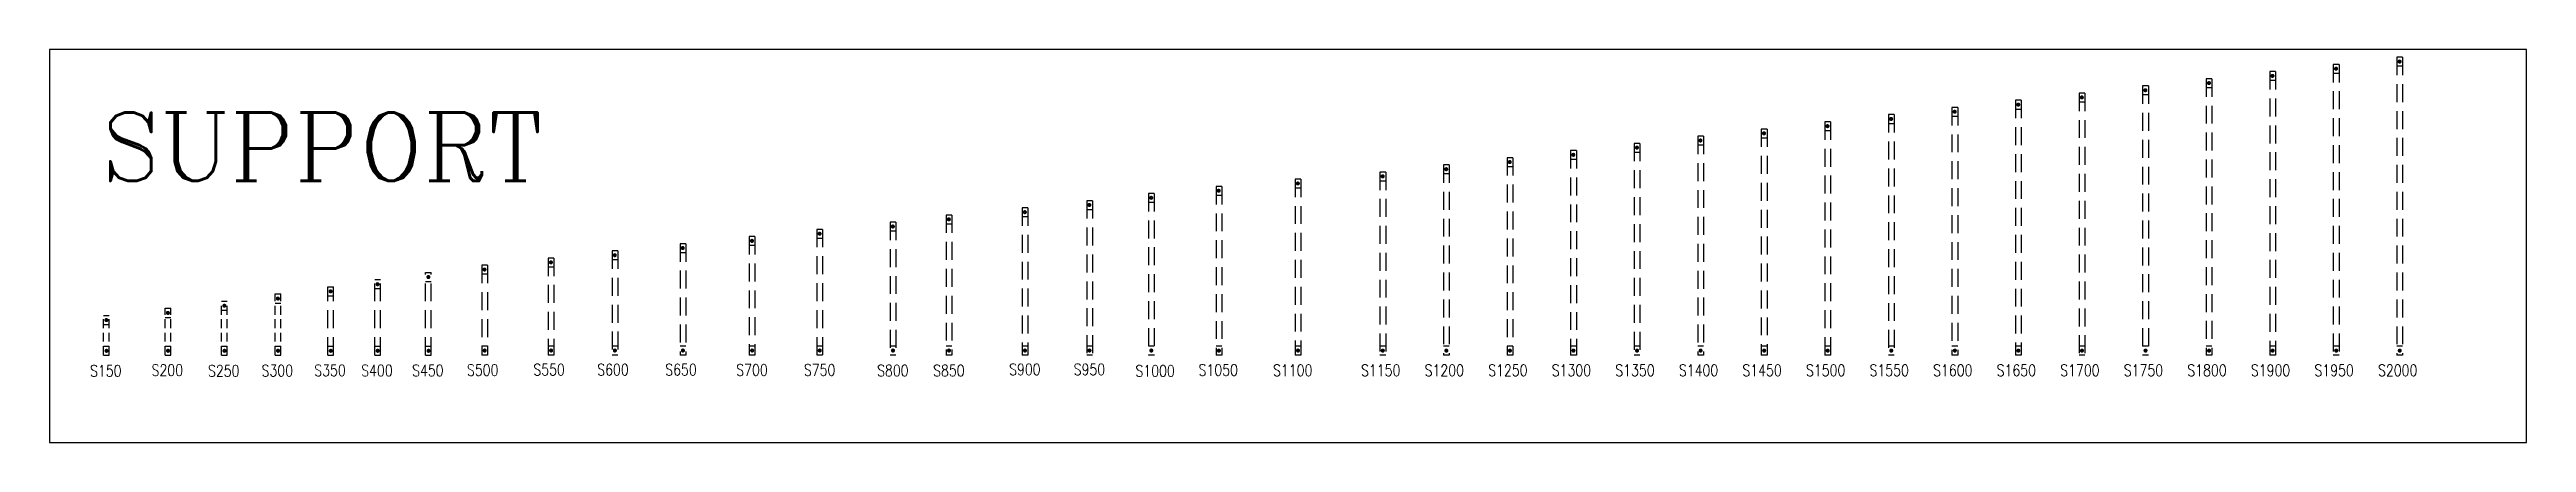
# Model space of a CAD drawing. Extents: x 462150 to 593348, y 35809 to 85242.
# Drawn here: x 543464 to 560746, y 66226 to 68963 of the extents above; entities that cross this region are included whole.
import ezdxf

# ---------------------------------------------------------------- set-up
doc = ezdxf.new("R2010")
doc.units = 0
doc.header["$LTSCALE"] = 500
doc.header["$MEASUREMENT"] = 0
doc.linetypes.add('HIDDEN', pattern=[0.375, 0.25, -0.125])
doc.linetypes.add('HIDDEN2', pattern=[4.7625, 3.175, -1.5875])
for name, color, linetype in [('AC-SUPPORT', 124, 'Continuous'), ('AC-TEXT', 7, 'Continuous'), ('PL-W-TEXT', 7, 'Continuous')]:
    doc.layers.add(name, color=color, linetype=linetype)
doc.styles.add('FF-LOOP', font='romanc.shx', dxfattribs={"height": 2})
doc.styles.add('ROMANS', font='romans.shx', dxfattribs={"width": 0.8, "height": 100})

msp = doc.modelspace()

# ---------------------------------------------------------------- texts
at = {"layer": 'AC-TEXT', "style": 'ROMANS', "width": 0.8}
for s, p in [('S150', (543747, 66684.6, 0)), ('S200', (544176.1, 66689.2, 0)), ('S250', (544569.9, 66684.7, 0)), ('S300', (544943.6, 66685.8, 0)), ('S350', (545311.4, 66687.4, 0)), ('S400', (545638.9, 66687, 0)), ('S450', (545993.8, 66687, 0)), ('S500', (546376.6, 66689.6, 0)), ('S550', (546840, 66692.8, 0)), ('S600', (547285.5, 66692.8, 0)), ('S650', (547760, 66692.8, 0)), ('S700', (548255.6, 66690.5, 0)), ('S750', (548727.3, 66690.5, 0)), ('S800', (549238.3, 66686.7, 0)), ('S850', (549629.1, 66686.7, 0)), ('S900', (550159.3, 66694.2, 0)), ('S950', (550609.8, 66694.2, 0)), ('S1000', (551040.8, 66684.3, 0)), ('S1050', (551481.4, 66689.9)), ('S1100', (552000.9, 66688, 0)), ('S1150', (552615.1, 66688, 0)), ('S1200', (553058.6, 66688, 0)), ('S1250', (553502, 66688, 0)), ('S1300', (553945.5, 66688, 0)), ('S1350', (554389, 66688, 0)), ('S1400', (554832.4, 66688, 0)), ('S1450', (555275.9, 66688, 0)), ('S1500', (555719.3, 66688, 0)), ('S1550', (556162.8, 66688, 0)), ('S1600', (556606.3, 66688, 0)), ('S1650', (557049.7, 66688, 0)), ('S1700', (557493.2, 66688, 0)), ('S1750', (557936.6, 66688, 0)), ('S1800', (558380.1, 66688, 0)), ('S1900', (558823.6, 66688, 0)), ('S1950', (559267, 66688, 0)), ('S2000', (559710.5, 66688, 0))]:
    msp.add_text(s, height=80, dxfattribs=at).set_placement(p)
at = {"layer": 'PL-W-TEXT', "style": 'FF-LOOP'}
msp.add_text('SUPPORT', height=476.28, dxfattribs=at).set_placement((543827.3, 68047.3, 0))

# ---------------------------------------------------------------- blocks, each defined once
blk = doc.blocks.new('S200')
at = {"linetype": 'HIDDEN', "ltscale": 0.5}
for p, q in [((-40, 263), (0, 263)), ((-40, -63), (-40, 263)), ((-40, 200), (0, 200)), ((0, -63), (0, 263)), ((-40, 0), (0, 0)), ((-40, -63), (0, -63))]:
    blk.add_line(p, q, dxfattribs=at)
at = {"linetype": 'HIDDEN', "ltscale": 0.5, "const_width": 14.6}
for points in [[(-20, 224, 1), (-20, 238, 1)], [(-19, -26, -1), (-19, -40, -1)]]:
    blk.add_lwpolyline(points, format="xyb", close=True, dxfattribs=at)
blk = doc.blocks.new('S500')
at = {"layer": 'AC-SUPPORT', "linetype": 'HIDDEN2'}
for p, q in [((0, 563), (-40, 563)), ((0, 500), (-40, 500)), ((0, 0), (-40, 0)), ((0, -63), (-40, -63))]:
    blk.add_line(p, q, dxfattribs=at)
at = {"layer": 'AC-SUPPORT', "linetype": 'HIDDEN'}
for p, q in [((-40, 563), (-40, -63)), ((0, 563), (0, -63))]:
    blk.add_line(p, q, dxfattribs=at)
at = {"layer": 'AC-SUPPORT', "linetype": 'HIDDEN2', "const_width": 14.6}
for points in [[(-21, 526, -1), (-21, 540, -1)], [(-20, -24, 1), (-20, -38, 1)]]:
    blk.add_lwpolyline(points, format="xyb", close=True, dxfattribs=at)
blk = doc.blocks.new('S150')
at = {"linetype": 'HIDDEN', "ltscale": 0.5}
for p, q in [((-40, 213), (0, 213)), ((-40, -63), (-40, 213)), ((0, -63), (0, 213)), ((-40, 150), (0, 150)), ((-40, 0), (0, 0)), ((-40, -63), (0, -63))]:
    blk.add_line(p, q, dxfattribs=at)
at = {"linetype": 'HIDDEN', "ltscale": 0.5, "const_width": 14.6}
for points in [[(-20, 174, 1), (-20, 188, 1)], [(-19, -26, -1), (-19, -40, -1)]]:
    blk.add_lwpolyline(points, format="xyb", close=True, dxfattribs=at)
blk = doc.blocks.new('S250')
at = {"linetype": 'HIDDEN', "ltscale": 0.5}
for p, q in [((-40, 313), (0, 313)), ((-40, -63), (-40, 313)), ((-40, 250), (0, 250)), ((0, -63), (0, 313)), ((-40, 0), (0, 0)), ((-40, -63), (0, -63))]:
    blk.add_line(p, q, dxfattribs=at)
at = {"linetype": 'HIDDEN', "ltscale": 0.5, "const_width": 14.6}
for points in [[(-20, 274, 1), (-20, 288, 1)], [(-19, -26, -1), (-19, -40, -1)]]:
    blk.add_lwpolyline(points, format="xyb", close=True, dxfattribs=at)
blk = doc.blocks.new('S300')
at = {"linetype": 'HIDDEN', "ltscale": 0.5}
for p, q in [((-40, 363), (0, 363)), ((-40, -63), (-40, 363)), ((0, -63), (0, 363)), ((-40, 300), (0, 300)), ((-40, 0), (0, 0)), ((-40, -63), (0, -63))]:
    blk.add_line(p, q, dxfattribs=at)
at = {"linetype": 'HIDDEN', "ltscale": 0.5, "const_width": 14.6}
for points in [[(-20, 324, 1), (-20, 338, 1)], [(-19, -26, -1), (-19, -40, -1)]]:
    blk.add_lwpolyline(points, format="xyb", close=True, dxfattribs=at)
blk = doc.blocks.new('S350')
at = {"layer": 'AC-SUPPORT', "linetype": 'HIDDEN2'}
for p, q in [((-40, 413), (0, 413)), ((-40, 350), (0, 350)), ((-40, 0), (0, 0)), ((-40, -63), (0, -63))]:
    blk.add_line(p, q, dxfattribs=at)
at = {"layer": 'AC-SUPPORT', "linetype": 'HIDDEN'}
for p, q in [((-40, -63), (-40, 413)), ((0, -63), (0, 413))]:
    blk.add_line(p, q, dxfattribs=at)
at = {"layer": 'AC-SUPPORT', "linetype": 'HIDDEN2', "const_width": 14.6}
for points in [[(-20, 374, 1), (-20, 388, 1)], [(-19, -26, -1), (-19, -40, -1)]]:
    blk.add_lwpolyline(points, format="xyb", close=True, dxfattribs=at)
blk = doc.blocks.new('S400')
at = {"layer": 'AC-SUPPORT', "linetype": 'HIDDEN2'}
for p, q in [((-40, 463), (0, 463)), ((-40, 400), (0, 400)), ((-40, 0), (0, 0)), ((-40, -63), (0, -63))]:
    blk.add_line(p, q, dxfattribs=at)
at = {"layer": 'AC-SUPPORT', "linetype": 'HIDDEN'}
for p, q in [((-40, -63), (-40, 463)), ((0, -63), (0, 463))]:
    blk.add_line(p, q, dxfattribs=at)
at = {"layer": 'AC-SUPPORT', "linetype": 'HIDDEN2', "const_width": 14.6}
for points in [[(-20, 424, 1), (-20, 438, 1)], [(-19, -26, -1), (-19, -40, -1)]]:
    blk.add_lwpolyline(points, format="xyb", close=True, dxfattribs=at)
blk = doc.blocks.new('S450')
at = {"layer": 'AC-SUPPORT', "linetype": 'HIDDEN2'}
for p, q in [((-40, 513), (0, 513)), ((-40, 450), (0, 450)), ((-40, 0), (0, 0)), ((-40, -63), (0, -63))]:
    blk.add_line(p, q, dxfattribs=at)
at = {"layer": 'AC-SUPPORT', "linetype": 'HIDDEN'}
for p, q in [((-40, -63), (-40, 513)), ((0, -63), (0, 513))]:
    blk.add_line(p, q, dxfattribs=at)
at = {"layer": 'AC-SUPPORT', "linetype": 'HIDDEN2', "const_width": 14.6}
for points in [[(-20, 474, 1), (-20, 488, 1)], [(-19, -26, -1), (-19, -40, -1)]]:
    blk.add_lwpolyline(points, format="xyb", close=True, dxfattribs=at)
blk = doc.blocks.new('S550')
at = {"layer": 'AC-SUPPORT', "linetype": 'HIDDEN2'}
for p, q in [((0, 613), (-40, 613)), ((0, 550), (-40, 550)), ((0, 0), (-40, 0)), ((0, -63), (-40, -63))]:
    blk.add_line(p, q, dxfattribs=at)
at = {"layer": 'AC-SUPPORT', "linetype": 'HIDDEN'}
for p, q in [((-40, 613), (-40, -63)), ((0, 613), (0, -63))]:
    blk.add_line(p, q, dxfattribs=at)
at = {"layer": 'AC-SUPPORT', "linetype": 'HIDDEN2', "const_width": 14.6}
for points in [[(-21, 576, -1), (-21, 590, -1)], [(-20, -24, 1), (-20, -38, 1)]]:
    blk.add_lwpolyline(points, format="xyb", close=True, dxfattribs=at)
blk = doc.blocks.new('S600')
at = {"layer": 'AC-SUPPORT', "linetype": 'HIDDEN2'}
for p, q in [((0, 663), (-40, 663)), ((0, 600), (-40, 600)), ((0, 0), (-40, 0)), ((0, -63), (-40, -63))]:
    blk.add_line(p, q, dxfattribs=at)
at = {"layer": 'AC-SUPPORT', "linetype": 'HIDDEN'}
for p, q in [((-40, 663), (-40, -63)), ((0, 663), (0, -63))]:
    blk.add_line(p, q, dxfattribs=at)
at = {"layer": 'AC-SUPPORT', "linetype": 'HIDDEN2', "const_width": 14.6}
for points in [[(-21, 626, -1), (-21, 640, -1)], [(-20, -24, 1), (-20, -38, 1)]]:
    blk.add_lwpolyline(points, format="xyb", close=True, dxfattribs=at)
blk = doc.blocks.new('S650')
at = {"layer": 'AC-SUPPORT', "linetype": 'HIDDEN2'}
for p, q in [((0, 713), (-40, 713)), ((0, 650), (-40, 650)), ((0, 0), (-40, 0)), ((0, -63), (-40, -63))]:
    blk.add_line(p, q, dxfattribs=at)
at = {"layer": 'AC-SUPPORT', "linetype": 'HIDDEN'}
for p, q in [((-40, 713), (-40, -63)), ((0, 713), (0, -63))]:
    blk.add_line(p, q, dxfattribs=at)
at = {"layer": 'AC-SUPPORT', "linetype": 'HIDDEN2', "const_width": 14.6}
for points in [[(-21, 676, -1), (-21, 690, -1)], [(-20, -24, 1), (-20, -38, 1)]]:
    blk.add_lwpolyline(points, format="xyb", close=True, dxfattribs=at)
blk = doc.blocks.new('S700')
at = {"layer": 'AC-SUPPORT', "linetype": 'HIDDEN2'}
for p, q in [((0, 763), (-40, 763)), ((0, 700), (-40, 700)), ((0, 0), (-40, 0)), ((0, -63), (-40, -63))]:
    blk.add_line(p, q, dxfattribs=at)
at = {"layer": 'AC-SUPPORT', "linetype": 'HIDDEN'}
for p, q in [((-40, 763), (-40, -63)), ((0, 763), (0, -63))]:
    blk.add_line(p, q, dxfattribs=at)
at = {"layer": 'AC-SUPPORT', "linetype": 'HIDDEN2', "const_width": 14.6}
for points in [[(-21, 726, -1), (-21, 740, -1)], [(-20, -24, 1), (-20, -38, 1)]]:
    blk.add_lwpolyline(points, format="xyb", close=True, dxfattribs=at)
blk = doc.blocks.new('S750')
at = {"layer": 'AC-SUPPORT', "linetype": 'HIDDEN2'}
for p, q in [((0, 813), (-40, 813)), ((0, 750), (-40, 750)), ((0, 0), (-40, 0)), ((0, -63), (-40, -63))]:
    blk.add_line(p, q, dxfattribs=at)
at = {"layer": 'AC-SUPPORT', "linetype": 'HIDDEN'}
for p, q in [((-40, 813), (-40, -63)), ((0, 813), (0, -63))]:
    blk.add_line(p, q, dxfattribs=at)
at = {"layer": 'AC-SUPPORT', "linetype": 'HIDDEN2', "const_width": 14.6}
for points in [[(-21, 776, -1), (-21, 790, -1)], [(-20, -24, 1), (-20, -38, 1)]]:
    blk.add_lwpolyline(points, format="xyb", close=True, dxfattribs=at)
blk = doc.blocks.new('S800')
at = {"layer": 'AC-SUPPORT', "linetype": 'HIDDEN2'}
for p, q in [((0, 863), (-40, 863)), ((0, 800), (-40, 800)), ((0, 0), (-40, 0)), ((0, -63), (-40, -63))]:
    blk.add_line(p, q, dxfattribs=at)
at = {"layer": 'AC-SUPPORT', "linetype": 'HIDDEN'}
for p, q in [((-40, 863), (-40, -63)), ((0, 863), (0, -63))]:
    blk.add_line(p, q, dxfattribs=at)
at = {"layer": 'AC-SUPPORT', "linetype": 'HIDDEN2', "const_width": 14.6}
for points in [[(-21, 826, -1), (-21, 840, -1)], [(-20, -24, 1), (-20, -38, 1)]]:
    blk.add_lwpolyline(points, format="xyb", close=True, dxfattribs=at)
blk = doc.blocks.new('S900')
at = {"layer": 'AC-SUPPORT', "linetype": 'HIDDEN2'}
for p, q in [((0, 963), (-40, 963)), ((0, 900), (-40, 900)), ((0, 0), (-40, 0)), ((0, -63), (-40, -63))]:
    blk.add_line(p, q, dxfattribs=at)
at = {"layer": 'AC-SUPPORT', "linetype": 'HIDDEN'}
for p, q in [((-40, 963), (-40, -63)), ((0, 963), (0, -63))]:
    blk.add_line(p, q, dxfattribs=at)
at = {"layer": 'AC-SUPPORT', "linetype": 'HIDDEN2', "const_width": 14.6}
for points in [[(-21, 926, -1), (-21, 940, -1)], [(-20, -24, 1), (-20, -38, 1)]]:
    blk.add_lwpolyline(points, format="xyb", close=True, dxfattribs=at)
blk = doc.blocks.new('S950')
at = {"layer": 'AC-SUPPORT', "linetype": 'HIDDEN2'}
for p, q in [((0, 1013), (-40, 1013)), ((0, 950), (-40, 950)), ((0, 0), (-40, 0)), ((0, -63), (-40, -63))]:
    blk.add_line(p, q, dxfattribs=at)
at = {"layer": 'AC-SUPPORT', "linetype": 'HIDDEN'}
for p, q in [((-40, 1013), (-40, -63)), ((0, 1013), (0, -63))]:
    blk.add_line(p, q, dxfattribs=at)
at = {"layer": 'AC-SUPPORT', "linetype": 'HIDDEN2', "const_width": 14.6}
for points in [[(-21, 976, -1), (-21, 990, -1)], [(-20, -24, 1), (-20, -38, 1)]]:
    blk.add_lwpolyline(points, format="xyb", close=True, dxfattribs=at)
blk = doc.blocks.new('S1000')
at = {"layer": 'AC-SUPPORT', "linetype": 'HIDDEN2'}
for p, q in [((0, 1063), (-40, 1063)), ((0, 1000), (-40, 1000)), ((0, 0), (-40, 0)), ((0, -63), (-40, -63))]:
    blk.add_line(p, q, dxfattribs=at)
at = {"layer": 'AC-SUPPORT', "linetype": 'HIDDEN'}
for p, q in [((-40, 1063), (-40, -63)), ((0, 1063), (0, -63))]:
    blk.add_line(p, q, dxfattribs=at)
at = {"layer": 'AC-SUPPORT', "linetype": 'HIDDEN2', "const_width": 14.6}
for points in [[(-21, 1026, -1), (-21, 1040, -1)], [(-20, -24, 1), (-20, -38, 1)]]:
    blk.add_lwpolyline(points, format="xyb", close=True, dxfattribs=at)
blk = doc.blocks.new('S850')
at = {"layer": 'AC-SUPPORT', "linetype": 'HIDDEN2'}
for p, q in [((0, 913), (-40, 913)), ((0, 850), (-40, 850)), ((0, 0), (-40, 0)), ((0, -63), (-40, -63))]:
    blk.add_line(p, q, dxfattribs=at)
at = {"layer": 'AC-SUPPORT', "linetype": 'HIDDEN'}
for p, q in [((-40, 913), (-40, -63)), ((0, 913), (0, -63))]:
    blk.add_line(p, q, dxfattribs=at)
at = {"layer": 'AC-SUPPORT', "linetype": 'HIDDEN2', "const_width": 14.6}
for points in [[(-21, 876, -1), (-21, 890, -1)], [(-20, -24, 1), (-20, -38, 1)]]:
    blk.add_lwpolyline(points, format="xyb", close=True, dxfattribs=at)
blk = doc.blocks.new('S1050')
at = {"layer": 'AC-SUPPORT', "linetype": 'HIDDEN2'}
for p, q in [((0, 1113), (-40, 1113)), ((0, 1050), (-40, 1050)), ((0, 0), (-40, 0)), ((0, -63), (-40, -63))]:
    blk.add_line(p, q, dxfattribs=at)
at = {"layer": 'AC-SUPPORT', "linetype": 'HIDDEN'}
for p, q in [((-40, 1113), (-40, -63)), ((0, 1113), (0, -63))]:
    blk.add_line(p, q, dxfattribs=at)
at = {"layer": 'AC-SUPPORT', "linetype": 'HIDDEN2', "const_width": 14.6}
for points in [[(-21, 1076, -1), (-21, 1090, -1)], [(-20, -24, 1), (-20, -38, 1)]]:
    blk.add_lwpolyline(points, format="xyb", close=True, dxfattribs=at)
blk = doc.blocks.new('S1100')
at = {"layer": 'AC-SUPPORT', "linetype": 'HIDDEN2'}
for p, q in [((0, 1163), (-40, 1163)), ((0, 1100), (-40, 1100)), ((0, 0), (-40, 0)), ((0, -63), (-40, -63))]:
    blk.add_line(p, q, dxfattribs=at)
at = {"layer": 'AC-SUPPORT', "linetype": 'HIDDEN'}
for p, q in [((-40, 1163), (-40, -63)), ((0, 1163), (0, -63))]:
    blk.add_line(p, q, dxfattribs=at)
at = {"layer": 'AC-SUPPORT', "linetype": 'HIDDEN2', "const_width": 14.6}
for points in [[(-21, 1126, -1), (-21, 1140, -1)], [(-20, -24, 1), (-20, -38, 1)]]:
    blk.add_lwpolyline(points, format="xyb", close=True, dxfattribs=at)
blk = doc.blocks.new('S1150')
at = {"layer": 'AC-SUPPORT', "linetype": 'HIDDEN2'}
for p, q in [((20, 1213), (-20, 1213)), ((20, 1150), (-20, 1150)), ((20, 0), (-20, 0)), ((20, -63), (-20, -63))]:
    blk.add_line(p, q, dxfattribs=at)
at = {"layer": 'AC-SUPPORT', "linetype": 'HIDDEN'}
for p, q in [((-20, 1213), (-20, -63)), ((20, 1213), (20, -63))]:
    blk.add_line(p, q, dxfattribs=at)
at = {"layer": 'AC-SUPPORT', "linetype": 'HIDDEN2', "const_width": 14.6}
for points in [[(-1, 1176, -1), (-1, 1190, -1)], [(0, -24, 1), (0, -38, 1)]]:
    blk.add_lwpolyline(points, format="xyb", close=True, dxfattribs=at)
blk = doc.blocks.new('S1200')
at = {"layer": 'AC-SUPPORT', "linetype": 'HIDDEN2'}
for p, q in [((20, 1263), (-20, 1263)), ((20, 1200), (-20, 1200)), ((20, 0), (-20, 0)), ((20, -63), (-20, -63))]:
    blk.add_line(p, q, dxfattribs=at)
at = {"layer": 'AC-SUPPORT', "linetype": 'HIDDEN'}
for p, q in [((-20, 1263), (-20, -63)), ((20, 1263), (20, -63))]:
    blk.add_line(p, q, dxfattribs=at)
at = {"layer": 'AC-SUPPORT', "linetype": 'HIDDEN2', "const_width": 14.6}
for points in [[(-1, 1226, -1), (-1, 1240, -1)], [(0, -24, 1), (0, -38, 1)]]:
    blk.add_lwpolyline(points, format="xyb", close=True, dxfattribs=at)
blk = doc.blocks.new('S1250')
at = {"layer": 'AC-SUPPORT', "linetype": 'HIDDEN2'}
for p, q in [((20, 1313), (-20, 1313)), ((20, 1250), (-20, 1250)), ((20, 0), (-20, 0)), ((20, -63), (-20, -63))]:
    blk.add_line(p, q, dxfattribs=at)
at = {"layer": 'AC-SUPPORT', "linetype": 'HIDDEN'}
for p, q in [((-20, 1313), (-20, -63)), ((20, 1313), (20, -63))]:
    blk.add_line(p, q, dxfattribs=at)
at = {"layer": 'AC-SUPPORT', "linetype": 'HIDDEN2', "const_width": 14.6}
for points in [[(-1, 1276, -1), (-1, 1290, -1)], [(0, -24, 1), (0, -38, 1)]]:
    blk.add_lwpolyline(points, format="xyb", close=True, dxfattribs=at)
blk = doc.blocks.new('S1300')
at = {"layer": 'AC-SUPPORT', "linetype": 'HIDDEN2'}
for p, q in [((20, 1363), (-20, 1363)), ((20, 1300), (-20, 1300)), ((20, 0), (-20, 0)), ((20, -63), (-20, -63))]:
    blk.add_line(p, q, dxfattribs=at)
at = {"layer": 'AC-SUPPORT', "linetype": 'HIDDEN'}
for p, q in [((-20, 1363), (-20, -63)), ((20, 1363), (20, -63))]:
    blk.add_line(p, q, dxfattribs=at)
at = {"layer": 'AC-SUPPORT', "linetype": 'HIDDEN2', "const_width": 14.6}
for points in [[(-1, 1326, -1), (-1, 1340, -1)], [(0, -24, 1), (0, -38, 1)]]:
    blk.add_lwpolyline(points, format="xyb", close=True, dxfattribs=at)
blk = doc.blocks.new('S1350')
at = {"layer": 'AC-SUPPORT', "linetype": 'HIDDEN2'}
for p, q in [((20, 1413), (-20, 1413)), ((20, 1350), (-20, 1350)), ((20, 0), (-20, 0)), ((20, -63), (-20, -63))]:
    blk.add_line(p, q, dxfattribs=at)
at = {"layer": 'AC-SUPPORT', "linetype": 'HIDDEN'}
for p, q in [((-20, 1413), (-20, -63)), ((20, 1413), (20, -63))]:
    blk.add_line(p, q, dxfattribs=at)
at = {"layer": 'AC-SUPPORT', "linetype": 'HIDDEN2', "const_width": 14.6}
for points in [[(-1, 1376, -1), (-1, 1390, -1)], [(0, -24, 1), (0, -38, 1)]]:
    blk.add_lwpolyline(points, format="xyb", close=True, dxfattribs=at)
blk = doc.blocks.new('S1400')
at = {"layer": 'AC-SUPPORT', "linetype": 'HIDDEN2'}
for p, q in [((20, 1463), (-20, 1463)), ((20, 1400), (-20, 1400)), ((20, 0), (-20, 0)), ((20, -63), (-20, -63))]:
    blk.add_line(p, q, dxfattribs=at)
at = {"layer": 'AC-SUPPORT', "linetype": 'HIDDEN'}
for p, q in [((-20, 1463), (-20, -63)), ((20, 1463), (20, -63))]:
    blk.add_line(p, q, dxfattribs=at)
at = {"layer": 'AC-SUPPORT', "linetype": 'HIDDEN2', "const_width": 14.6}
for points in [[(-1, 1426, -1), (-1, 1440, -1)], [(0, -24, 1), (0, -38, 1)]]:
    blk.add_lwpolyline(points, format="xyb", close=True, dxfattribs=at)
blk = doc.blocks.new('S1450')
at = {"layer": 'AC-SUPPORT', "linetype": 'HIDDEN2'}
for p, q in [((20, 1513), (-20, 1513)), ((20, 1450), (-20, 1450)), ((20, 0), (-20, 0)), ((20, -63), (-20, -63))]:
    blk.add_line(p, q, dxfattribs=at)
at = {"layer": 'AC-SUPPORT', "linetype": 'HIDDEN'}
for p, q in [((-20, 1513), (-20, -63)), ((20, 1513), (20, -63))]:
    blk.add_line(p, q, dxfattribs=at)
at = {"layer": 'AC-SUPPORT', "linetype": 'HIDDEN2', "const_width": 14.6}
for points in [[(-1, 1476, -1), (-1, 1490, -1)], [(0, -24, 1), (0, -38, 1)]]:
    blk.add_lwpolyline(points, format="xyb", close=True, dxfattribs=at)
blk = doc.blocks.new('S1500')
at = {"layer": 'AC-SUPPORT', "linetype": 'HIDDEN2'}
for p, q in [((20, 1563), (-20, 1563)), ((20, 1500), (-20, 1500)), ((20, 0), (-20, 0)), ((20, -63), (-20, -63))]:
    blk.add_line(p, q, dxfattribs=at)
at = {"layer": 'AC-SUPPORT', "linetype": 'HIDDEN'}
for p, q in [((-20, 1563), (-20, -63)), ((20, 1563), (20, -63))]:
    blk.add_line(p, q, dxfattribs=at)
at = {"layer": 'AC-SUPPORT', "linetype": 'HIDDEN2', "const_width": 14.6}
for points in [[(-1, 1526, -1), (-1, 1540, -1)], [(0, -24, 1), (0, -38, 1)]]:
    blk.add_lwpolyline(points, format="xyb", close=True, dxfattribs=at)
blk = doc.blocks.new('S1550')
at = {"layer": 'AC-SUPPORT', "linetype": 'HIDDEN2'}
for p, q in [((20, 1613), (-20, 1613)), ((20, 1550), (-20, 1550)), ((20, 0), (-20, 0)), ((20, -63), (-20, -63))]:
    blk.add_line(p, q, dxfattribs=at)
at = {"layer": 'AC-SUPPORT', "linetype": 'HIDDEN'}
for p, q in [((-20, 1613), (-20, -63)), ((20, 1613), (20, -63))]:
    blk.add_line(p, q, dxfattribs=at)
at = {"layer": 'AC-SUPPORT', "linetype": 'HIDDEN2', "const_width": 14.6}
for points in [[(-1, 1576, -1), (-1, 1590, -1)], [(0, -24, 1), (0, -38, 1)]]:
    blk.add_lwpolyline(points, format="xyb", close=True, dxfattribs=at)
blk = doc.blocks.new('S1600')
at = {"layer": 'AC-SUPPORT', "linetype": 'HIDDEN2'}
for p, q in [((20, 1663), (-20, 1663)), ((20, 1600), (-20, 1600)), ((20, 0), (-20, 0)), ((20, -63), (-20, -63))]:
    blk.add_line(p, q, dxfattribs=at)
at = {"layer": 'AC-SUPPORT', "linetype": 'HIDDEN'}
for p, q in [((-20, 1663), (-20, -63)), ((20, 1663), (20, -63))]:
    blk.add_line(p, q, dxfattribs=at)
at = {"layer": 'AC-SUPPORT', "linetype": 'HIDDEN2', "const_width": 14.6}
for points in [[(-1, 1626, -1), (-1, 1640, -1)], [(0, -24, 1), (0, -38, 1)]]:
    blk.add_lwpolyline(points, format="xyb", close=True, dxfattribs=at)
blk = doc.blocks.new('S1650')
at = {"layer": 'AC-SUPPORT', "linetype": 'HIDDEN2'}
for p, q in [((20, 1713), (-20, 1713)), ((20, 1650), (-20, 1650)), ((20, 0), (-20, 0)), ((20, -63), (-20, -63))]:
    blk.add_line(p, q, dxfattribs=at)
at = {"layer": 'AC-SUPPORT', "linetype": 'HIDDEN'}
for p, q in [((-20, 1713), (-20, -63)), ((20, 1713), (20, -63))]:
    blk.add_line(p, q, dxfattribs=at)
at = {"layer": 'AC-SUPPORT', "linetype": 'HIDDEN2', "const_width": 14.6}
for points in [[(-1, 1676, -1), (-1, 1690, -1)], [(0, -24, 1), (0, -38, 1)]]:
    blk.add_lwpolyline(points, format="xyb", close=True, dxfattribs=at)
blk = doc.blocks.new('1700')
at = {"layer": 'AC-SUPPORT', "linetype": 'HIDDEN2'}
for p, q in [((20, 1763), (-20, 1763)), ((20, 1700), (-20, 1700)), ((20, 0), (-20, 0)), ((20, -63), (-20, -63))]:
    blk.add_line(p, q, dxfattribs=at)
at = {"layer": 'AC-SUPPORT', "linetype": 'HIDDEN'}
for p, q in [((-20, 1763), (-20, -63)), ((20, 1763), (20, -63))]:
    blk.add_line(p, q, dxfattribs=at)
at = {"layer": 'AC-SUPPORT', "linetype": 'HIDDEN2', "const_width": 14.6}
for points in [[(-1, 1726, -1), (-1, 1740, -1)], [(0, -24, 1), (0, -38, 1)]]:
    blk.add_lwpolyline(points, format="xyb", close=True, dxfattribs=at)
blk = doc.blocks.new('S1750')
at = {"layer": 'AC-SUPPORT', "linetype": 'HIDDEN2'}
for p, q in [((20, 1813), (-20, 1813)), ((20, 1750), (-20, 1750)), ((20, 0), (-20, 0)), ((20, -63), (-20, -63))]:
    blk.add_line(p, q, dxfattribs=at)
at = {"layer": 'AC-SUPPORT', "linetype": 'HIDDEN'}
for p, q in [((-20, 1813), (-20, -63)), ((20, 1813), (20, -63))]:
    blk.add_line(p, q, dxfattribs=at)
at = {"layer": 'AC-SUPPORT', "linetype": 'HIDDEN2', "const_width": 14.6}
for points in [[(-1, 1776, -1), (-1, 1790, -1)], [(0, -24, 1), (0, -38, 1)]]:
    blk.add_lwpolyline(points, format="xyb", close=True, dxfattribs=at)
blk = doc.blocks.new('S1800')
at = {"layer": 'AC-SUPPORT', "linetype": 'HIDDEN2'}
for p, q in [((20, 1863), (-20, 1863)), ((20, 1800), (-20, 1800)), ((20, 0), (-20, 0)), ((20, -63), (-20, -63))]:
    blk.add_line(p, q, dxfattribs=at)
at = {"layer": 'AC-SUPPORT', "linetype": 'HIDDEN'}
for p, q in [((-20, 1863), (-20, -63)), ((20, 1863), (20, -63))]:
    blk.add_line(p, q, dxfattribs=at)
at = {"layer": 'AC-SUPPORT', "linetype": 'HIDDEN2', "const_width": 14.6}
for points in [[(-1, 1826, -1), (-1, 1840, -1)], [(0, -24, 1), (0, -38, 1)]]:
    blk.add_lwpolyline(points, format="xyb", close=True, dxfattribs=at)
blk = doc.blocks.new('S1900')
at = {"layer": 'AC-SUPPORT', "linetype": 'HIDDEN2'}
for p, q in [((20, 1913), (-20, 1913)), ((20, 1850), (-20, 1850)), ((20, 0), (-20, 0)), ((20, -63), (-20, -63))]:
    blk.add_line(p, q, dxfattribs=at)
at = {"layer": 'AC-SUPPORT', "linetype": 'HIDDEN'}
for p, q in [((-20, 1913), (-20, -63)), ((20, 1913), (20, -63))]:
    blk.add_line(p, q, dxfattribs=at)
at = {"layer": 'AC-SUPPORT', "linetype": 'HIDDEN2', "const_width": 14.6}
for points in [[(-1, 1876, -1), (-1, 1890, -1)], [(0, -24, 1), (0, -38, 1)]]:
    blk.add_lwpolyline(points, format="xyb", close=True, dxfattribs=at)
blk = doc.blocks.new('S1950')
at = {"layer": 'AC-SUPPORT', "linetype": 'HIDDEN2'}
for p, q in [((20, 1963), (-20, 1963)), ((20, 1900), (-20, 1900)), ((20, 0), (-20, 0)), ((20, -63), (-20, -63))]:
    blk.add_line(p, q, dxfattribs=at)
at = {"layer": 'AC-SUPPORT', "linetype": 'HIDDEN'}
for p, q in [((-20, 1963), (-20, -63)), ((20, 1963), (20, -63))]:
    blk.add_line(p, q, dxfattribs=at)
at = {"layer": 'AC-SUPPORT', "linetype": 'HIDDEN2', "const_width": 14.6}
for points in [[(-1, 1926, -1), (-1, 1940, -1)], [(0, -24, 1), (0, -38, 1)]]:
    blk.add_lwpolyline(points, format="xyb", close=True, dxfattribs=at)
blk = doc.blocks.new('S2000')
at = {"layer": 'AC-SUPPORT', "linetype": 'HIDDEN2'}
for p, q in [((20, 2013), (-20, 2013)), ((20, 1950), (-20, 1950)), ((20, 0), (-20, 0)), ((20, -63), (-20, -63))]:
    blk.add_line(p, q, dxfattribs=at)
at = {"layer": 'AC-SUPPORT', "linetype": 'HIDDEN'}
for p, q in [((-20, 2013), (-20, -63)), ((20, 2013), (20, -63))]:
    blk.add_line(p, q, dxfattribs=at)
at = {"layer": 'AC-SUPPORT', "linetype": 'HIDDEN2', "const_width": 14.6}
for points in [[(-1, 1976, -1), (-1, 1990, -1)], [(0, -24, 1), (0, -38, 1)]]:
    blk.add_lwpolyline(points, format="xyb", close=True, dxfattribs=at)

# ---------------------------------------------------------------- linework, layer by layer
msp.add_lwpolyline([(543464.1, 66226.1), (560746.1, 66226.1), (560746.1, 68962.6), (543464.1, 68962.6)], close=True)

# ---------------------------------------------------------------- block references
for name, p in [('S1900', (558975.1, 66896.5)), ('S1950', (559418.5, 66896.5)), ('S2000', (559862, 66896.5)), ('1700', (557644.7, 66896.5)), ('S1750', (558088.1, 66896.5)), ('S1800', (558531.6, 66896.5)), ('S1500', (555870.8, 66896.5)), ('S1550', (556314.3, 66896.5)), ('S1600', (556757.8, 66896.5)), ('S1650', (557201.2, 66896.5)), ('S1350', (554540.5, 66896.5)), ('S1400', (554983.9, 66896.5)), ('S1450', (555427.4, 66896.5)), ('S1150', (552766.6, 66896.5)), ('S1200', (553210.1, 66896.5)), ('S1250', (553653.5, 66896.5)), ('S1300', (554097, 66896.5))]:
    msp.add_blockref(name, p)
at = {"layer": 'AC-SUPPORT'}
for name, p in [('S1000', (551171.4, 66897.2)), ('S1050', (551642.8, 66896.2)), ('S1100', (552194.7, 66897.2)), ('S800', (549368.9, 66897.2)), ('S850', (549759.7, 66897.2)), ('S900', (550289.9, 66897.2)), ('S950', (550740.4, 66897.2)), ('S650', (547903.4, 66897.2)), ('S700', (548386.2, 66897.2)), ('S750', (548857.9, 66897.2)), ('S450', (546127.7, 66897.2)), ('S500', (546520.1, 66897.2)), ('S550', (546983.4, 66897.2)), ('S600', (547428.9, 66897.2)), ('S300', (545077.5, 66897.2)), ('S350', (545445.2, 66897.2)), ('S400', (545772.8, 66897.2)), ('S150', (543880.8, 66897.2)), ('S200', (544309.9, 66897.2)), ('S250', (544703.8, 66897.2))]:
    msp.add_blockref(name, p, dxfattribs=at)

msp.set_redraw_order([(e.dxf.handle, doc.entitydb.next_handle()) for e in msp.query("TEXT MTEXT ATTDEF DIMENSION ARC_DIMENSION")])  # texts and dimensions are drawn at this point

doc.saveas('drawing.dxf')
